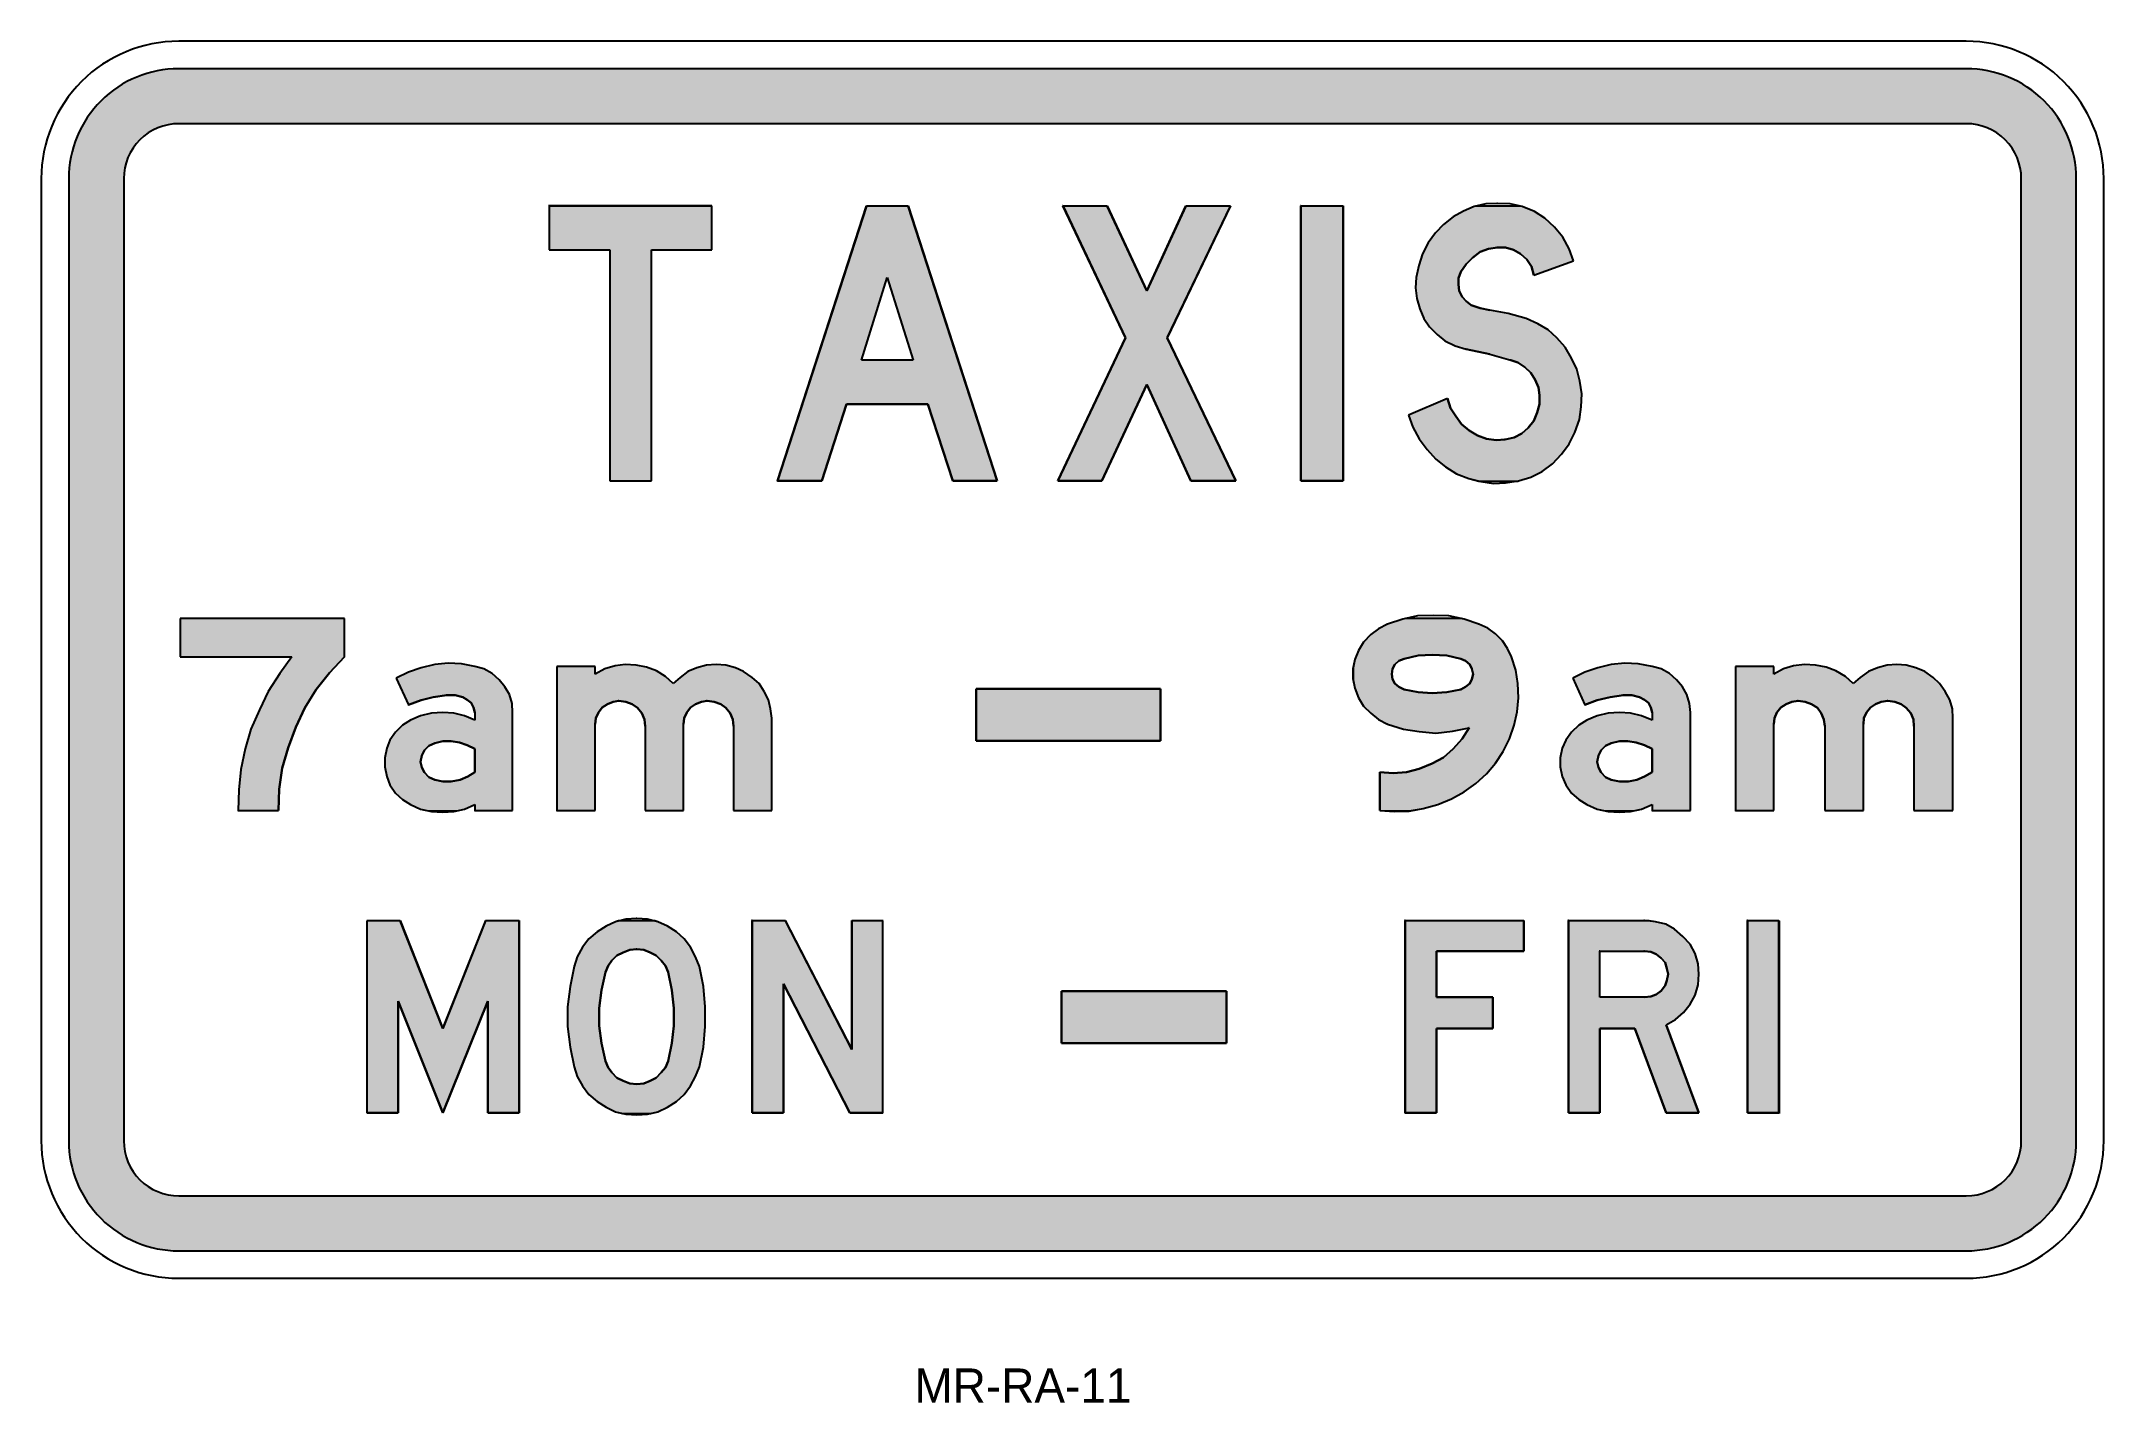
# Model space of a CAD drawing. Extents: x 142 to 292, y 156 to 255.
import ezdxf

# ---------------------------------------------------------------- set-up
doc = ezdxf.new("R2010")
doc.units = 0
doc.header["$MEASUREMENT"] = 0
doc.linetypes.add('CENTERX2', pattern=[101.6, 63.5, -12.7, 12.7, -12.7])
doc.layers.get('0').update_dxf_attribs({"linetype": 'CONTINUOUS'})
doc.layers.add('T25', color=1, linetype='CONTINUOUS')

msp = doc.modelspace()

# ---------------------------------------------------------------- texts
at = {"layer": 'T25', "linetype": 'CENTERX2'}
msp.add_text('MR-RA-11', height=2.5, dxfattribs=at).set_placement((205.46, 155.96))

# ---------------------------------------------------------------- hatches: boundary and pattern name
at = {"layer": 'T25', "linetype": 'CENTERX2'}
h = msp.add_hatch(color=256, dxfattribs=at)
edge = h.paths.add_edge_path()
edge.add_line((151.96, 167.02), (281.96, 167.02))
edge.add_arc((281.96, 175.02), 8, 270, 360)
edge.add_line((289.96, 175.02), (289.96, 245.02))
edge.add_arc((281.96, 245.02), 8, 0, 90)
edge.add_line((281.96, 253.02), (151.96, 253.02))
edge.add_arc((151.96, 245.02), 8, 90, 180)
edge.add_line((143.96, 245.02), (143.96, 175.02))
edge.add_arc((151.96, 175.02), 8, 180, 270)
edge = h.paths.add_edge_path(flags=16)
edge.add_line((151.96, 171.02), (281.96, 171.02))
edge.add_arc((281.96, 175.02), 4, 270, 360)
edge.add_line((285.96, 175.02), (285.96, 245.02))
edge.add_arc((281.96, 245.02), 4, 0, 90)
edge.add_line((281.96, 249.02), (151.96, 249.02))
edge.add_arc((151.96, 245.02), 4, 90, 180)
edge.add_line((147.96, 245.02), (147.96, 175.02))
edge.add_arc((151.96, 175.02), 4, 180, 270)
h = msp.add_hatch(color=256, dxfattribs=at)
h.paths.add_polyline_path([(186.34, 239.83), (190.72, 239.83), (190.72, 243.02), (178.9, 243.02), (178.9, 239.83), (183.32, 239.83), (183.32, 223.03), (186.34, 223.03)])
h.paths.add_polyline_path([(205.01, 243.02), (201.97, 243.02), (195.51, 223.03), (198.72, 223.03), (200.53, 228.61), (206.44, 228.61), (208.26, 223.03), (211.47, 223.03)])
h.paths.add_polyline_path([(201.6, 231.82), (203.47, 237.82), (205.37, 231.82), (205.33, 231.82)], flags=16)
h.paths.add_polyline_path([(223.85, 233.45), (228.45, 243.02), (225.19, 243.02), (222.36, 236.85), (219.48, 243.02), (216.27, 243.02), (220.82, 233.45), (215.89, 223.03), (219.1, 223.03), (222.36, 230.05), (225.57, 223.03), (228.83, 223.03)])
h.paths.add_polyline_path([(236.64, 243.02), (233.57, 243.02), (233.57, 223.03), (236.64, 223.03)])
h.paths.add_polyline_path([(251.54, 234.01), (250.79, 234.47), (249.95, 234.85), (248.65, 235.22), (247.3, 235.45), (246.6, 235.59), (245.95, 235.82), (245.58, 236.1), (245.3, 236.43), (245.07, 236.85), (245.02, 237.31), (245.02, 237.78), (245.21, 238.24), (245.58, 238.8), (246.04, 239.27), (246.6, 239.69), (247.21, 239.92), (247.86, 240.01), (248.46, 240.01), (249.02, 239.83), (249.53, 239.55), (250, 239.13), (250.33, 238.62), (250.51, 238.01), (253.4, 239.03), (253.07, 239.92), (252.61, 240.76), (252, 241.5), (251.3, 242.15), (250.56, 242.62), (249.67, 242.99), (249.54, 243.02), (246.31, 243.02), (246.18, 242.99), (245.39, 242.66), (244.65, 242.25), (243.95, 241.69), (243.35, 241.08), (242.83, 240.34), (242.41, 239.55), (242.14, 238.71), (241.95, 237.82), (241.9, 237.08), (242, 236.29), (242.23, 235.54), (242.51, 234.85), (242.93, 234.24), (243.49, 233.68), (244.04, 233.22), (244.79, 232.85), (245.58, 232.61), (247.3, 232.24), (248.84, 231.82), (249.35, 231.64), (249.86, 231.31), (250.28, 230.89), (250.6, 230.38), (250.84, 229.82), (250.93, 229.26), (250.93, 228.61), (250.74, 228.01), (250.51, 227.4), (250.09, 226.89), (249.63, 226.47), (249.07, 226.19), (248.42, 226.05), (247.77, 226), (247.07, 226.1), (246.42, 226.33), (245.81, 226.7), (245.25, 227.17), (244.83, 227.73), (244.46, 228.33), (244.23, 229.03), (241.39, 227.82), (241.72, 226.94), (242.18, 226.1), (242.74, 225.31), (243.39, 224.61), (244.09, 224.05), (244.88, 223.54), (245.77, 223.21), (246.51, 223.02), (249.34, 223.02), (249.39, 223.03), (250.28, 223.31), (251.12, 223.72), (251.86, 224.28), (252.51, 224.98), (253.07, 225.73), (253.49, 226.56), (253.82, 227.49), (253.96, 228.42), (254, 229.36), (253.86, 230.29), (253.63, 231.17), (253.26, 231.96), (252.79, 232.75), (252.19, 233.45)])
h = msp.add_hatch(color=256, dxfattribs=at)
h.paths.add_polyline_path([(160.47, 205.11), (161.12, 206.51), (161.96, 207.86), (162.93, 209.07), (164, 210.23), (164, 213.02), (152.05, 213.02), (152.05, 210.23), (160.19, 210.23), (159.3, 209.02), (158.47, 207.72), (157.82, 206.37), (157.21, 204.97), (156.79, 203.53), (156.47, 202.04), (156.33, 200.55), (156.28, 199.06), (159.21, 199.06), (159.26, 200.6), (159.49, 202.13), (159.91, 203.62)])
h.paths.add_polyline_path([(176.24, 206.18), (176.2, 206.83), (176.01, 207.48), (175.68, 208.04), (175.27, 208.55), (174.75, 209.02), (174.15, 209.35), (173.5, 209.53), (172.52, 209.72), (171.54, 209.76), (170.57, 209.67), (169.59, 209.44), (168.66, 209.11), (167.77, 208.69), (168.66, 206.74), (169.59, 207.07), (170.47, 207.3), (171.45, 207.44), (172.05, 207.44), (172.61, 207.3), (172.94, 207.11), (173.22, 206.88), (173.4, 206.55), (173.5, 206.18), (173.5, 205.62), (172.75, 205.95), (171.96, 206.13), (171.17, 206.18), (170.33, 206.13), (169.54, 205.95), (168.8, 205.62), (168.24, 205.25), (167.73, 204.74), (167.31, 204.18), (167.08, 203.58), (166.94, 202.88), (166.94, 202.23), (167.08, 201.53), (167.31, 200.92), (167.73, 200.32), (168.24, 199.85), (168.8, 199.48), (169.54, 199.15), (170.12, 199.02), (172.17, 199.02), (172.75, 199.15), (173.5, 199.48), (173.5, 199.06), (176.24, 199.06)])
h.paths.add_polyline_path([(173.5, 203.53), (173.5, 201.85), (172.99, 201.53), (172.43, 201.29), (171.78, 201.16), (171.17, 201.16), (170.57, 201.29), (170.15, 201.48), (169.82, 201.81), (169.64, 202.18), (169.54, 202.6), (169.64, 203.06), (169.82, 203.44), (170.15, 203.76), (170.57, 203.95), (171.17, 204.09), (171.78, 204.09), (172.38, 203.99), (172.94, 203.81)], flags=16)
h.paths.add_polyline_path([(182.48, 206.18), (182.76, 206.55), (183.13, 206.79), (183.55, 206.97), (183.97, 207.02), (184.48, 206.97), (184.94, 206.79), (185.32, 206.51), (185.64, 206.13), (185.83, 205.67), (185.88, 205.2), (185.88, 199.06), (188.67, 199.06), (188.67, 205.34), (188.71, 205.76), (188.9, 206.18), (189.18, 206.55), (189.55, 206.79), (189.97, 206.97), (190.39, 207.02), (190.9, 206.97), (191.37, 206.79), (191.74, 206.51), (192.06, 206.13), (192.25, 205.67), (192.3, 205.2), (192.3, 199.06), (195.09, 199.06), (195.09, 205.76), (195, 206.46), (194.86, 207.11), (194.53, 207.72), (194.16, 208.28), (193.65, 208.74), (193.04, 209.16), (192.44, 209.44), (191.74, 209.62), (191.04, 209.67), (190.34, 209.62), (189.64, 209.44), (188.99, 209.16), (188.43, 208.74), (187.92, 208.28), (187.36, 208.79), (186.71, 209.21), (185.97, 209.49), (185.22, 209.62), (184.43, 209.67), (183.69, 209.58), (182.94, 209.35), (182.25, 208.97), (182.25, 209.53), (179.45, 209.53), (179.45, 199.06), (182.25, 199.06), (182.25, 205.34), (182.29, 205.76)])
h.paths.add_polyline_path([(223.36, 207.91), (209.96, 207.91), (209.96, 204.12), (223.36, 204.12)])
h.paths.add_polyline_path([(249.39, 207.25), (249.35, 208.28), (249.21, 209.25), (248.88, 210.23), (248.6, 210.83), (248.23, 211.39), (247.72, 211.9), (247.16, 212.32), (246.51, 212.6), (245.44, 212.98), (245.24, 213.02), (241.17, 213.02), (240.97, 212.98), (239.86, 212.6), (239.2, 212.28), (238.65, 211.86), (238.13, 211.3), (237.76, 210.69), (237.48, 210.04), (237.36, 209.42), (237.36, 208.57), (237.48, 207.95), (237.76, 207.25), (238.13, 206.65), (238.65, 206.13), (239.2, 205.67), (239.86, 205.34), (241.02, 204.97), (242.18, 204.79), (243.39, 204.69), (244.6, 204.83), (245.81, 205.06), (245.3, 204.27), (244.65, 203.53), (243.95, 202.92), (243.11, 202.46), (242.18, 202.09), (241.25, 201.85), (240.27, 201.76), (239.3, 201.85), (239.3, 199.06), (239.8, 199.02), (241.45, 199.02), (242.46, 199.2), (243.53, 199.48), (244.51, 199.9), (245.44, 200.41), (246.28, 201.02), (247.07, 201.71), (247.72, 202.5), (248.28, 203.34), (248.74, 204.27), (249.07, 205.25), (249.3, 206.23)])
h.paths.add_polyline_path([(245.53, 208.04), (245.21, 207.86), (244.18, 207.67), (243.11, 207.58), (242.09, 207.67), (241.07, 207.86), (240.69, 208.04), (240.41, 208.28), (240.23, 208.6), (240.18, 208.97), (240.23, 209.35), (240.41, 209.67), (240.69, 209.95), (241.07, 210.09), (242.09, 210.32), (243.11, 210.37), (244.18, 210.32), (245.21, 210.09), (245.53, 209.95), (245.86, 209.67), (246, 209.35), (246.09, 208.97), (246, 208.6), (245.86, 208.28)], flags=16)
h.paths.add_polyline_path([(261.91, 206.18), (261.82, 206.83), (261.63, 207.48), (261.31, 208.04), (260.89, 208.55), (260.38, 209.02), (259.77, 209.35), (259.12, 209.53), (258.1, 209.72), (257.12, 209.76), (256.14, 209.67), (255.17, 209.44), (254.23, 209.11), (253.35, 208.69), (254.23, 206.74), (255.12, 207.07), (256.05, 207.3), (257.03, 207.44), (257.63, 207.44), (258.19, 207.3), (258.56, 207.11), (258.84, 206.88), (259.03, 206.55), (259.12, 206.18), (259.12, 205.62), (258.33, 205.95), (257.54, 206.13), (256.75, 206.18), (255.91, 206.13), (255.12, 205.95), (254.37, 205.62), (253.77, 205.25), (253.26, 204.74), (252.84, 204.18), (252.56, 203.58), (252.42, 202.88), (252.42, 202.23), (252.56, 201.53), (252.84, 200.92), (253.26, 200.32), (253.77, 199.85), (254.37, 199.48), (255.12, 199.15), (255.7, 199.02), (257.75, 199.02), (258.33, 199.15), (259.12, 199.48), (259.12, 199.06), (261.91, 199.06)])
h.paths.add_polyline_path([(259.12, 203.53), (259.12, 201.85), (258.56, 201.53), (258, 201.29), (257.4, 201.16), (256.75, 201.16), (256.14, 201.29), (255.72, 201.48), (255.4, 201.81), (255.21, 202.18), (255.12, 202.6), (255.21, 203.06), (255.4, 203.44), (255.72, 203.76), (256.14, 203.95), (256.75, 204.09), (257.35, 204.09), (257.96, 203.99), (258.56, 203.81)], flags=16)
h.paths.add_polyline_path([(269.73, 207.02), (270.24, 206.97), (270.71, 206.79), (271.13, 206.51), (271.41, 206.13), (271.59, 205.67), (271.68, 205.2), (271.68, 199.06), (274.48, 199.06), (274.48, 205.34), (274.52, 205.76), (274.71, 206.18), (274.99, 206.55), (275.36, 206.79), (275.78, 206.97), (276.25, 207.02), (276.76, 206.97), (277.22, 206.79), (277.59, 206.51), (277.92, 206.13), (278.11, 205.67), (278.15, 205.2), (278.15, 199.06), (280.99, 199.06), (280.99, 205.76), (280.95, 206.46), (280.76, 207.11), (280.43, 207.72), (280.01, 208.28), (279.55, 208.74), (278.94, 209.16), (278.29, 209.44), (277.59, 209.62), (276.9, 209.67), (276.2, 209.62), (275.5, 209.44), (274.85, 209.16), (274.24, 208.74), (273.73, 208.28), (273.17, 208.79), (272.48, 209.21), (271.78, 209.49), (270.99, 209.62), (270.2, 209.67), (269.4, 209.58), (268.66, 209.35), (267.96, 208.97), (267.96, 209.53), (265.17, 209.53), (265.17, 199.06), (267.96, 199.06), (267.96, 205.34), (268.01, 205.76), (268.19, 206.18), (268.47, 206.55), (268.85, 206.79), (269.27, 206.97)])
h = msp.add_hatch(color=256, dxfattribs=at)
h.paths.add_polyline_path([(168.07, 191.02), (165.63, 191.02), (165.63, 177.05), (167.91, 177.05), (167.91, 185.19), (171.17, 177.05), (174.43, 185.19), (174.43, 177.05), (176.71, 177.05), (176.71, 191.02), (174.27, 191.02), (171.17, 183.19)])
h.paths.add_polyline_path([(190.11, 186.26), (189.83, 187.71), (189.55, 188.4), (189.18, 189.1), (188.71, 189.71), (188.16, 190.22), (187.5, 190.64), (186.81, 190.96), (186.59, 191.02), (183.95, 191.02), (183.73, 190.96), (183.04, 190.64), (182.39, 190.22), (181.78, 189.71), (181.32, 189.1), (180.94, 188.4), (180.71, 187.71), (180.43, 186.26), (180.24, 184.78), (180.24, 183.33), (180.43, 181.84), (180.71, 180.4), (180.94, 179.7), (181.32, 179.01), (181.78, 178.4), (182.39, 177.89), (183.04, 177.47), (183.73, 177.14), (184.24, 177.02), (186.3, 177.02), (186.81, 177.14), (187.5, 177.47), (188.16, 177.89), (188.71, 178.4), (189.18, 179.01), (189.55, 179.7), (189.83, 180.4), (190.11, 181.84), (190.25, 183.33), (190.25, 184.78)])
h.paths.add_polyline_path([(182.71, 185.99), (182.99, 187.29), (183.18, 187.75), (183.46, 188.13), (183.83, 188.5), (184.29, 188.73), (184.76, 188.92), (185.27, 188.96), (185.78, 188.92), (186.25, 188.73), (186.67, 188.5), (187.04, 188.13), (187.36, 187.75), (187.55, 187.29), (187.83, 185.99), (187.97, 184.68), (187.97, 183.38), (187.83, 182.12), (187.55, 180.82), (187.36, 180.35), (187.04, 179.98), (186.67, 179.61), (186.25, 179.38), (185.78, 179.19), (185.27, 179.14), (184.76, 179.19), (184.29, 179.38), (183.83, 179.61), (183.46, 179.98), (183.18, 180.35), (182.99, 180.82), (182.71, 182.12), (182.53, 183.38), (182.53, 184.68)], flags=16)
h.paths.add_polyline_path([(203.16, 191.02), (200.91, 191.02), (200.91, 181.66), (196.09, 191.02), (193.65, 191.02), (193.65, 177.05), (195.93, 177.05), (195.93, 186.45), (200.77, 177.05), (203.16, 177.05)])
h.paths.add_polyline_path([(228.16, 185.91), (216.16, 185.91), (216.16, 182.12), (228.16, 182.12)])
h.paths.add_polyline_path([(247.53, 185.47), (243.44, 185.47), (243.44, 188.82), (249.77, 188.82), (249.77, 191.02), (241.16, 191.02), (241.16, 177.05), (243.44, 177.05), (243.44, 183.19), (247.53, 183.19)])
h.paths.add_polyline_path([(261.4, 184.36), (261.87, 184.96), (262.24, 185.61), (262.47, 186.36), (262.52, 187.15), (262.47, 187.89), (262.24, 188.64), (261.87, 189.34), (261.35, 189.89), (260.75, 190.41), (260.1, 190.78), (259.35, 190.96), (258.9, 191.02), (253.02, 191.02), (253.02, 177.05), (255.3, 177.05), (255.3, 183.19), (257.86, 183.19), (260.14, 177.05), (262.52, 177.05), (260.14, 183.47), (260.8, 183.84)])
h.paths.add_polyline_path([(255.3, 185.47), (255.3, 188.82), (258.56, 188.82), (259.03, 188.78), (259.4, 188.59), (259.77, 188.31), (260.05, 187.99), (260.19, 187.57), (260.28, 187.15), (260.19, 186.68), (260.05, 186.31), (259.77, 185.94), (259.4, 185.66), (259.03, 185.52), (258.56, 185.47)], flags=16)
h.paths.add_polyline_path([(268.33, 191.02), (266.05, 191.02), (266.05, 177.05), (268.33, 177.05)])

# ---------------------------------------------------------------- linework, layer by layer
at = {"color": 1}
for p, q in [((178.9, 243.04), (178.85, 243.04)), ((178.9, 243.04), (178.9, 239.83)), ((190.72, 243.04), (178.9, 243.04)), ((190.72, 239.83), (190.72, 243.04)), ((195.51, 223.03), (201.98, 243.04)), ((201.98, 243.04), (205, 243.04)), ((205, 243.04), (211.47, 223.03)), ((216.26, 243.04), (216.22, 243.04)), ((216.26, 243.04), (219.47, 243.04)), ((220.82, 233.45), (216.26, 243.04)), ((219.47, 243.04), (222.36, 236.85)), ((222.36, 236.85), (225.2, 243.04)), ((228.45, 243.04), (223.85, 233.45)), ((225.2, 243.04), (228.45, 243.04)), ((233.57, 243.04), (233.53, 243.04)), ((233.57, 243.04), (236.64, 243.04)), ((233.57, 223.03), (233.57, 243.04)), ((236.64, 243.04), (236.64, 223.03)), ((247.02, 243.18), (246.18, 242.99)), ((247.86, 243.22), (247.02, 243.18)), ((247.86, 243.22), (247.81, 243.22)), ((248.79, 243.18), (247.86, 243.22)), ((249.67, 242.99), (248.79, 243.18)), ((243.95, 241.69), (243.35, 241.08)), ((244.65, 242.25), (243.95, 241.69)), ((245.39, 242.66), (244.65, 242.25)), ((246.18, 242.99), (245.39, 242.66)), ((250.56, 242.62), (249.67, 242.99)), ((251.3, 242.15), (250.56, 242.62)), ((252, 241.5), (251.3, 242.15)), ((252.61, 240.76), (252, 241.5)), ((242.83, 240.34), (242.41, 239.55)), ((243.35, 241.08), (242.83, 240.34)), ((247.86, 240.01), (247.21, 239.92)), ((247.86, 240.01), (247.81, 240.01)), ((248.46, 240.01), (247.86, 240.01)), ((249.02, 239.83), (248.46, 240.01)), ((253.07, 239.92), (252.61, 240.76)), ((178.9, 239.83), (183.32, 239.83)), ((183.32, 239.83), (183.32, 223.03)), ((186.34, 223.03), (186.34, 239.83)), ((186.34, 239.83), (190.72, 239.83)), ((242.14, 238.71), (241.95, 237.82)), ((242.41, 239.55), (242.14, 238.71)), ((245.58, 238.8), (245.21, 238.24)), ((246.04, 239.27), (245.58, 238.8)), ((246.6, 239.69), (246.04, 239.27)), ((247.21, 239.92), (246.6, 239.69)), ((249.53, 239.55), (249.02, 239.83)), ((250, 239.13), (249.53, 239.55)), ((250.33, 238.62), (250, 239.13)), ((250.51, 238.01), (250.33, 238.62)), ((250.51, 238.01), (253.4, 239.03)), ((253.4, 239.03), (253.07, 239.92)), ((201.6, 231.82), (203.47, 237.82)), ((203.47, 237.82), (205.37, 231.82)), ((241.95, 237.82), (241.9, 237.08)), ((241.9, 237.08), (242, 236.29)), ((245.21, 238.24), (245.02, 237.78)), ((245.02, 237.78), (245.02, 237.31)), ((245.02, 237.31), (245.07, 236.85)), ((245.21, 238.24), (245.16, 238.24)), ((242, 236.29), (242.23, 235.54)), ((242.23, 235.54), (242.51, 234.85)), ((245.07, 236.85), (245.3, 236.43)), ((245.3, 236.43), (245.58, 236.1)), ((245.58, 236.1), (245.95, 235.82)), ((245.95, 235.82), (245.9, 235.82)), ((245.95, 235.82), (246.6, 235.59)), ((246.6, 235.59), (247.3, 235.45)), ((242.51, 234.85), (242.93, 234.24)), ((242.93, 234.24), (243.49, 233.68)), ((247.3, 235.45), (247.25, 235.45)), ((247.3, 235.45), (247.25, 235.45)), ((248.65, 235.22), (247.3, 235.45)), ((249.95, 234.85), (248.65, 235.22)), ((250.79, 234.47), (249.95, 234.85)), ((251.54, 234.01), (250.79, 234.47)), ((252.19, 233.45), (251.54, 234.01)), ((215.89, 223.03), (220.82, 233.45)), ((223.85, 233.45), (228.83, 223.03)), ((243.49, 233.68), (244.04, 233.22)), ((244.04, 233.22), (244.79, 232.85)), ((244.79, 232.85), (245.58, 232.61)), ((245.58, 232.61), (245.53, 232.61)), ((245.58, 232.61), (245.53, 232.61)), ((247.3, 232.24), (245.58, 232.61)), ((252.79, 232.75), (252.19, 233.45)), ((253.26, 231.96), (252.79, 232.75)), ((205.37, 231.82), (201.6, 231.82)), ((205.37, 231.82), (205.33, 231.82)), ((247.3, 232.24), (248.84, 231.82)), ((248.84, 231.82), (248.79, 231.82)), ((248.84, 231.82), (248.79, 231.82)), ((249.35, 231.64), (248.84, 231.82)), ((249.86, 231.31), (249.35, 231.64)), ((250.28, 230.89), (249.86, 231.31)), ((253.63, 231.17), (253.26, 231.96)), ((253.86, 230.29), (253.63, 231.17)), ((222.36, 230.05), (219.1, 223.03)), ((225.57, 223.03), (222.36, 230.05)), ((250.6, 230.38), (250.28, 230.89)), ((250.84, 229.82), (250.6, 230.38)), ((250.93, 229.26), (250.84, 229.82)), ((254, 229.36), (253.86, 230.29)), ((200.53, 228.61), (198.72, 223.03)), ((206.44, 228.61), (200.53, 228.61)), ((208.26, 223.03), (206.44, 228.61)), ((244.23, 229.03), (241.39, 227.82)), ((244.23, 229.03), (244.46, 228.33)), ((244.46, 228.33), (244.83, 227.73)), ((250.51, 227.4), (250.74, 228.01)), ((250.74, 228.01), (250.93, 228.61)), ((250.93, 228.61), (250.88, 228.61)), ((250.93, 228.61), (250.93, 229.26)), ((253.82, 227.49), (253.96, 228.42)), ((253.96, 228.42), (254, 229.36)), ((241.39, 227.82), (241.72, 226.94)), ((241.72, 226.94), (242.18, 226.1)), ((244.83, 227.73), (245.25, 227.17)), ((245.25, 227.17), (245.81, 226.7)), ((245.81, 226.7), (246.42, 226.33)), ((249.63, 226.47), (250.09, 226.89)), ((250.09, 226.89), (250.51, 227.4)), ((253.07, 225.73), (253.49, 226.56)), ((253.49, 226.56), (253.82, 227.49)), ((242.18, 226.1), (242.74, 225.31)), ((242.74, 225.31), (243.39, 224.61)), ((246.42, 226.33), (247.07, 226.1)), ((247.07, 226.1), (247.77, 226)), ((247.77, 226), (248.42, 226.05)), ((248.42, 226.05), (248.37, 226.05)), ((248.42, 226.05), (249.07, 226.19)), ((249.07, 226.19), (249.63, 226.47)), ((252.51, 224.98), (253.07, 225.73)), ((243.39, 224.61), (244.09, 224.05)), ((244.09, 224.05), (244.88, 223.54)), ((244.88, 223.54), (245.77, 223.21)), ((250.28, 223.31), (251.12, 223.72)), ((251.12, 223.72), (251.86, 224.28)), ((251.86, 224.28), (252.51, 224.98)), ((183.32, 223.03), (186.34, 223.03)), ((195.51, 223.03), (195.46, 223.03)), ((198.72, 223.03), (195.51, 223.03)), ((211.47, 223.03), (208.26, 223.03)), ((219.1, 223.03), (215.89, 223.03)), ((228.83, 223.03), (225.57, 223.03)), ((236.64, 223.03), (233.57, 223.03)), ((245.77, 223.21), (246.65, 222.98)), ((246.65, 222.98), (247.58, 222.84)), ((247.58, 222.84), (248.46, 222.89)), ((248.46, 222.89), (249.39, 223.03)), ((249.39, 223.03), (250.28, 223.31)), ((164, 213.02), (152.05, 213.02)), ((152.05, 213.02), (152.05, 210.23)), ((164, 210.23), (164, 213.02)), ((242.04, 213.21), (240.97, 212.98)), ((243.21, 213.25), (242.04, 213.21)), ((244.32, 213.21), (243.21, 213.25)), ((245.44, 212.98), (244.32, 213.21)), ((238.65, 211.86), (238.13, 211.3)), ((239.2, 212.28), (238.65, 211.86)), ((239.86, 212.6), (239.2, 212.28)), ((239.86, 212.6), (239.81, 212.6)), ((240.97, 212.98), (239.86, 212.6)), ((246.51, 212.6), (245.44, 212.98)), ((246.51, 212.6), (246.46, 212.6)), ((247.16, 212.32), (246.51, 212.6)), ((247.72, 211.9), (247.16, 212.32)), ((248.23, 211.39), (247.72, 211.9)), ((152.05, 210.23), (160.19, 210.23)), ((160.19, 210.23), (159.3, 209.02)), ((164, 210.23), (162.93, 209.07)), ((237.48, 210.04), (237.34, 209.35)), ((237.76, 210.69), (237.48, 210.04)), ((238.13, 211.3), (237.76, 210.69)), ((241.07, 210.09), (240.69, 209.95)), ((242.09, 210.32), (241.07, 210.09)), ((243.11, 210.37), (242.09, 210.32)), ((244.18, 210.32), (243.11, 210.37)), ((245.21, 210.09), (244.18, 210.32)), ((245.53, 209.95), (245.21, 210.09)), ((248.6, 210.83), (248.23, 211.39)), ((248.88, 210.23), (248.6, 210.83)), ((248.88, 210.23), (248.84, 210.23)), ((249.21, 209.25), (248.88, 210.23)), ((159.3, 209.02), (158.47, 207.72)), ((162.93, 209.07), (161.96, 207.86)), ((168.66, 209.11), (167.77, 208.69)), ((167.77, 208.69), (168.66, 206.74)), ((169.59, 209.44), (168.66, 209.11)), ((170.57, 209.67), (169.59, 209.44)), ((171.54, 209.76), (170.57, 209.67)), ((172.52, 209.72), (171.54, 209.76)), ((173.5, 209.53), (172.52, 209.72)), ((174.15, 209.35), (173.5, 209.53)), ((174.75, 209.02), (174.15, 209.35)), ((175.27, 208.55), (174.75, 209.02)), ((175.68, 208.04), (175.27, 208.55)), ((182.25, 209.53), (179.45, 209.53)), ((179.45, 209.53), (179.45, 199.06)), ((182.25, 208.97), (182.25, 209.53)), ((182.94, 209.35), (182.25, 208.97)), ((183.69, 209.58), (182.94, 209.35)), ((184.43, 209.67), (183.69, 209.58)), ((185.22, 209.62), (184.43, 209.67)), ((185.97, 209.49), (185.22, 209.62)), ((186.71, 209.21), (185.97, 209.49)), ((187.36, 208.79), (186.71, 209.21)), ((187.92, 208.28), (187.36, 208.79)), ((188.43, 208.74), (187.92, 208.28)), ((188.99, 209.16), (188.43, 208.74)), ((189.64, 209.44), (188.99, 209.16)), ((190.34, 209.62), (189.64, 209.44)), ((191.04, 209.67), (190.34, 209.62)), ((191.74, 209.62), (191.04, 209.67)), ((192.44, 209.44), (191.74, 209.62)), ((193.04, 209.16), (192.44, 209.44)), ((193.65, 208.74), (193.04, 209.16)), ((194.16, 208.28), (193.65, 208.74)), ((237.34, 209.35), (237.34, 208.65)), ((237.34, 208.65), (237.48, 207.95)), ((240.23, 209.35), (240.18, 208.97)), ((240.18, 208.97), (240.23, 208.6)), ((240.41, 209.67), (240.23, 209.35)), ((240.23, 208.6), (240.41, 208.28)), ((240.69, 209.95), (240.41, 209.67)), ((245.86, 209.67), (245.53, 209.95)), ((246, 209.35), (245.86, 209.67)), ((245.86, 208.28), (246, 208.6)), ((246.09, 208.97), (246, 209.35)), ((246, 208.6), (246.09, 208.97)), ((249.35, 208.28), (249.21, 209.25)), ((254.23, 209.11), (253.35, 208.69)), ((253.35, 208.69), (254.23, 206.74)), ((255.17, 209.44), (254.23, 209.11)), ((256.14, 209.67), (255.17, 209.44)), ((257.12, 209.76), (256.14, 209.67)), ((258.1, 209.72), (257.12, 209.76)), ((259.12, 209.53), (258.1, 209.72)), ((259.77, 209.35), (259.12, 209.53)), ((260.38, 209.02), (259.77, 209.35)), ((260.89, 208.55), (260.38, 209.02)), ((261.31, 208.04), (260.89, 208.55)), ((267.96, 209.53), (265.17, 209.53)), ((265.17, 209.53), (265.17, 199.06)), ((267.96, 208.97), (267.96, 209.53)), ((268.66, 209.35), (267.96, 208.97)), ((269.4, 209.58), (268.66, 209.35)), ((270.2, 209.67), (269.4, 209.58)), ((270.99, 209.62), (270.2, 209.67)), ((271.78, 209.49), (270.99, 209.62)), ((272.48, 209.21), (271.78, 209.49)), ((273.17, 208.79), (272.48, 209.21)), ((273.73, 208.28), (273.17, 208.79)), ((274.24, 208.74), (273.73, 208.28)), ((274.85, 209.16), (274.24, 208.74)), ((275.5, 209.44), (274.85, 209.16)), ((276.2, 209.62), (275.5, 209.44)), ((276.9, 209.67), (276.2, 209.62)), ((277.59, 209.62), (276.9, 209.67)), ((278.29, 209.44), (277.59, 209.62)), ((278.94, 209.16), (278.29, 209.44)), ((279.55, 208.74), (278.94, 209.16)), ((280.01, 208.28), (279.55, 208.74)), ((158.47, 207.72), (157.82, 206.37)), ((161.96, 207.86), (161.12, 206.51)), ((169.59, 207.07), (168.66, 206.74)), ((170.47, 207.3), (169.59, 207.07)), ((171.45, 207.44), (170.47, 207.3)), ((171.45, 207.44), (171.4, 207.44)), ((172.05, 207.44), (171.45, 207.44)), ((172.61, 207.3), (172.05, 207.44)), ((172.61, 207.3), (172.57, 207.3)), ((172.94, 207.11), (172.61, 207.3)), ((173.22, 206.88), (172.94, 207.11)), ((176.01, 207.48), (175.68, 208.04)), ((176.2, 206.83), (176.01, 207.48)), ((183.97, 207.02), (183.55, 206.97)), ((183.97, 207.02), (183.92, 207.02)), ((184.48, 206.97), (183.97, 207.02)), ((190.39, 207.02), (189.97, 206.97)), ((190.39, 207.02), (190.34, 207.02)), ((190.9, 206.97), (190.39, 207.02)), ((194.53, 207.72), (194.16, 208.28)), ((194.86, 207.11), (194.53, 207.72)), ((195, 206.46), (194.86, 207.11)), ((237.48, 207.95), (237.76, 207.25)), ((237.76, 207.25), (238.13, 206.65)), ((240.41, 208.28), (240.69, 208.04)), ((240.69, 208.04), (241.07, 207.86)), ((241.07, 207.86), (242.09, 207.67)), ((242.09, 207.67), (243.11, 207.58)), ((243.11, 207.58), (244.18, 207.67)), ((244.18, 207.67), (245.21, 207.86)), ((245.21, 207.86), (245.16, 207.86)), ((245.21, 207.86), (245.53, 208.04)), ((245.53, 208.04), (245.86, 208.28)), ((249.3, 206.23), (249.39, 207.25)), ((249.39, 207.25), (249.35, 208.28)), ((255.12, 207.07), (254.23, 206.74)), ((256.05, 207.3), (255.12, 207.07)), ((257.03, 207.44), (256.05, 207.3)), ((257.03, 207.44), (256.98, 207.44)), ((257.63, 207.44), (257.03, 207.44)), ((258.19, 207.3), (257.63, 207.44)), ((258.19, 207.3), (258.14, 207.3)), ((258.56, 207.11), (258.19, 207.3)), ((258.84, 206.88), (258.56, 207.11)), ((261.63, 207.48), (261.31, 208.04)), ((261.82, 206.83), (261.63, 207.48)), ((269.73, 207.02), (269.27, 206.97)), ((269.73, 207.02), (269.68, 207.02)), ((270.24, 206.97), (269.73, 207.02)), ((276.25, 207.02), (275.78, 206.97)), ((276.25, 207.02), (276.2, 207.02)), ((276.76, 206.97), (276.25, 207.02)), ((280.43, 207.72), (280.01, 208.28)), ((280.76, 207.11), (280.43, 207.72)), ((280.95, 206.46), (280.76, 207.11)), ((157.82, 206.37), (157.21, 204.97)), ((161.12, 206.51), (160.47, 205.11)), ((168.8, 205.62), (168.24, 205.25)), ((168.66, 206.74), (168.61, 206.74)), ((168.66, 206.74), (168.61, 206.74)), ((169.54, 205.95), (168.8, 205.62)), ((170.33, 206.13), (169.54, 205.95)), ((171.17, 206.18), (170.33, 206.13)), ((171.96, 206.13), (171.17, 206.18)), ((172.75, 205.95), (171.96, 206.13)), ((173.5, 205.62), (172.75, 205.95)), ((173.4, 206.55), (173.22, 206.88)), ((173.5, 206.18), (173.4, 206.55)), ((173.5, 206.18), (173.5, 205.62)), ((176.24, 206.18), (176.2, 206.83)), ((176.24, 199.06), (176.24, 206.18)), ((182.29, 205.76), (182.25, 205.34)), ((182.48, 206.18), (182.29, 205.76)), ((182.76, 206.55), (182.48, 206.18)), ((183.13, 206.79), (182.76, 206.55)), ((183.55, 206.97), (183.13, 206.79)), ((184.94, 206.79), (184.48, 206.97)), ((185.32, 206.51), (184.94, 206.79)), ((185.64, 206.13), (185.32, 206.51)), ((185.83, 205.67), (185.64, 206.13)), ((185.88, 205.2), (185.83, 205.67)), ((188.71, 205.76), (188.67, 205.34)), ((188.9, 206.18), (188.71, 205.76)), ((189.18, 206.55), (188.9, 206.18)), ((189.55, 206.79), (189.18, 206.55)), ((189.97, 206.97), (189.55, 206.79)), ((191.37, 206.79), (190.9, 206.97)), ((191.74, 206.51), (191.37, 206.79)), ((192.06, 206.13), (191.74, 206.51)), ((192.25, 205.67), (192.06, 206.13)), ((192.3, 205.2), (192.25, 205.67)), ((195.09, 205.76), (195, 206.46)), ((195.09, 199.06), (195.09, 205.76)), ((238.13, 206.65), (238.65, 206.13)), ((238.65, 206.13), (239.2, 205.67)), ((239.2, 205.67), (239.86, 205.34)), ((249.07, 205.25), (249.3, 206.23)), ((254.37, 205.62), (253.77, 205.25)), ((254.23, 206.74), (254.19, 206.74)), ((254.23, 206.74), (254.19, 206.74)), ((255.12, 205.95), (254.37, 205.62)), ((255.91, 206.13), (255.12, 205.95)), ((256.75, 206.18), (255.91, 206.13)), ((257.54, 206.13), (256.75, 206.18)), ((258.33, 205.95), (257.54, 206.13)), ((259.12, 205.62), (258.33, 205.95)), ((259.03, 206.55), (258.84, 206.88)), ((259.12, 206.18), (259.03, 206.55)), ((259.12, 206.18), (259.12, 205.62)), ((261.91, 206.18), (261.82, 206.83)), ((261.91, 199.06), (261.91, 206.18)), ((268.01, 205.76), (267.96, 205.34)), ((268.19, 206.18), (268.01, 205.76)), ((268.47, 206.55), (268.19, 206.18)), ((268.85, 206.79), (268.47, 206.55)), ((269.27, 206.97), (268.85, 206.79)), ((270.71, 206.79), (270.24, 206.97)), ((271.13, 206.51), (270.71, 206.79)), ((271.41, 206.13), (271.13, 206.51)), ((271.59, 205.67), (271.41, 206.13)), ((271.68, 205.2), (271.59, 205.67)), ((274.52, 205.76), (274.48, 205.34)), ((274.71, 206.18), (274.52, 205.76)), ((274.99, 206.55), (274.71, 206.18)), ((275.36, 206.79), (274.99, 206.55)), ((275.78, 206.97), (275.36, 206.79)), ((277.22, 206.79), (276.76, 206.97)), ((277.59, 206.51), (277.22, 206.79)), ((277.92, 206.13), (277.59, 206.51)), ((278.11, 205.67), (277.92, 206.13)), ((278.15, 205.2), (278.11, 205.67)), ((280.99, 205.76), (280.95, 206.46)), ((280.99, 199.06), (280.99, 205.76)), ((157.21, 204.97), (156.79, 203.53)), ((160.47, 205.11), (159.91, 203.62)), ((167.31, 204.18), (167.08, 203.58)), ((167.73, 204.74), (167.31, 204.18)), ((168.24, 205.25), (167.73, 204.74)), ((171.17, 204.09), (170.57, 203.95)), ((171.78, 204.09), (171.17, 204.09)), ((172.38, 203.99), (171.78, 204.09)), ((182.25, 205.34), (182.2, 205.34)), ((182.25, 205.34), (182.2, 205.34)), ((182.25, 199.06), (182.25, 205.34)), ((185.88, 205.2), (185.88, 199.06)), ((188.67, 205.34), (188.62, 205.34)), ((188.67, 205.34), (188.62, 205.34)), ((188.67, 199.06), (188.67, 205.34)), ((192.3, 205.2), (192.3, 199.06)), ((239.86, 205.34), (239.81, 205.34)), ((239.86, 205.34), (241.02, 204.97)), ((241.02, 204.97), (242.18, 204.79)), ((242.18, 204.79), (243.39, 204.69)), ((243.39, 204.69), (244.6, 204.83)), ((244.6, 204.83), (245.81, 205.06)), ((244.65, 203.53), (245.3, 204.27)), ((245.3, 204.27), (245.81, 205.06)), ((245.81, 205.06), (245.77, 205.06)), ((245.81, 205.06), (245.77, 205.06)), ((248.28, 203.34), (248.74, 204.27)), ((248.74, 204.27), (249.07, 205.25)), ((252.84, 204.18), (252.56, 203.58)), ((253.26, 204.74), (252.84, 204.18)), ((253.77, 205.25), (253.26, 204.74)), ((256.75, 204.09), (256.14, 203.95)), ((257.35, 204.09), (256.75, 204.09)), ((257.96, 203.99), (257.35, 204.09)), ((267.96, 205.34), (267.92, 205.34)), ((267.96, 205.34), (267.92, 205.34)), ((267.96, 199.06), (267.96, 205.34)), ((271.68, 205.2), (271.68, 199.06)), ((274.48, 205.34), (274.43, 205.34)), ((274.48, 205.34), (274.43, 205.34)), ((274.48, 199.06), (274.48, 205.34)), ((278.15, 205.2), (278.15, 199.06)), ((156.79, 203.53), (156.47, 202.04)), ((159.91, 203.62), (159.49, 202.13)), ((167.08, 203.58), (166.94, 202.88)), ((166.94, 202.88), (166.94, 202.23)), ((169.64, 203.06), (169.54, 202.6)), ((169.54, 202.6), (169.64, 202.18)), ((169.82, 203.44), (169.64, 203.06)), ((170.15, 203.76), (169.82, 203.44)), ((170.57, 203.95), (170.15, 203.76)), ((172.94, 203.81), (172.38, 203.99)), ((173.5, 203.53), (172.94, 203.81)), ((173.5, 201.85), (173.5, 203.53)), ((243.11, 202.46), (243.95, 202.92)), ((243.95, 202.92), (244.65, 203.53)), ((247.07, 201.71), (247.72, 202.5)), ((247.72, 202.5), (248.28, 203.34)), ((252.56, 203.58), (252.42, 202.88)), ((252.42, 202.88), (252.42, 202.23)), ((255.21, 203.06), (255.12, 202.6)), ((255.12, 202.6), (255.21, 202.18)), ((255.4, 203.44), (255.21, 203.06)), ((255.72, 203.76), (255.4, 203.44)), ((256.14, 203.95), (255.72, 203.76)), ((258.56, 203.81), (257.96, 203.99)), ((259.12, 203.53), (258.56, 203.81)), ((259.12, 201.85), (259.12, 203.53)), ((156.47, 202.04), (156.33, 200.55)), ((159.49, 202.13), (159.26, 200.6)), ((166.94, 202.23), (167.08, 201.53)), ((167.08, 201.53), (167.31, 200.92)), ((169.64, 202.18), (169.82, 201.81)), ((169.82, 201.81), (170.15, 201.48)), ((170.15, 201.48), (170.57, 201.29)), ((170.57, 201.29), (171.17, 201.16)), ((171.17, 201.16), (171.78, 201.16)), ((171.78, 201.16), (172.43, 201.29)), ((172.43, 201.29), (172.99, 201.53)), ((172.99, 201.53), (173.5, 201.85)), ((173.5, 201.85), (173.45, 201.85)), ((239.3, 199.06), (239.3, 201.85)), ((239.3, 201.85), (240.27, 201.76)), ((240.27, 201.76), (241.25, 201.85)), ((241.25, 201.85), (242.18, 202.09)), ((242.18, 202.09), (243.11, 202.46)), ((245.44, 200.41), (246.28, 201.02)), ((246.28, 201.02), (247.07, 201.71)), ((252.42, 202.23), (252.56, 201.53)), ((252.56, 201.53), (252.84, 200.92)), ((255.21, 202.18), (255.4, 201.81)), ((255.4, 201.81), (255.72, 201.48)), ((255.72, 201.48), (256.14, 201.29)), ((256.14, 201.29), (256.75, 201.16)), ((256.75, 201.16), (257.4, 201.16)), ((257.4, 201.16), (258, 201.29)), ((258, 201.29), (258.56, 201.53)), ((258.56, 201.53), (259.12, 201.85)), ((259.12, 201.85), (259.07, 201.85)), ((156.33, 200.55), (156.28, 199.06)), ((159.26, 200.6), (159.21, 199.06)), ((167.31, 200.92), (167.73, 200.32)), ((167.73, 200.32), (168.24, 199.85)), ((168.24, 199.85), (168.8, 199.48)), ((243.53, 199.48), (244.51, 199.9)), ((244.51, 199.9), (245.44, 200.41)), ((252.84, 200.92), (253.26, 200.32)), ((253.26, 200.32), (253.77, 199.85)), ((253.77, 199.85), (254.37, 199.48)), ((156.28, 199.06), (156.23, 199.06)), ((156.28, 199.06), (159.21, 199.06)), ((159.21, 199.06), (159.16, 199.06)), ((159.21, 199.06), (159.16, 199.06)), ((168.8, 199.48), (169.54, 199.15)), ((169.54, 199.15), (170.33, 198.97)), ((170.33, 198.97), (171.17, 198.92)), ((171.17, 198.92), (171.96, 198.97)), ((171.96, 198.97), (172.75, 199.15)), ((172.75, 199.15), (173.5, 199.48)), ((173.5, 199.06), (173.45, 199.06)), ((173.5, 199.48), (173.5, 199.06)), ((173.5, 199.06), (176.24, 199.06)), ((179.45, 199.06), (179.41, 199.06)), ((179.45, 199.06), (182.25, 199.06)), ((185.88, 199.06), (188.67, 199.06)), ((192.3, 199.06), (195.09, 199.06)), ((239.3, 199.06), (240.37, 198.97)), ((240.37, 198.97), (241.44, 199.01)), ((241.44, 199.01), (242.46, 199.2)), ((242.46, 199.2), (243.53, 199.48)), ((254.37, 199.48), (255.12, 199.15)), ((255.12, 199.15), (255.91, 198.97)), ((255.91, 198.97), (256.75, 198.92)), ((256.75, 198.92), (257.54, 198.97)), ((257.54, 198.97), (258.33, 199.15)), ((258.33, 199.15), (259.12, 199.48)), ((259.12, 199.06), (259.07, 199.06)), ((259.12, 199.48), (259.12, 199.06)), ((259.12, 199.06), (261.91, 199.06)), ((265.17, 199.06), (265.12, 199.06)), ((265.17, 199.06), (267.96, 199.06)), ((271.68, 199.06), (274.48, 199.06)), ((278.15, 199.06), (280.99, 199.06)), ((165.63, 191.06), (168.05, 191.06)), ((168.05, 191.06), (171.17, 183.19)), ((171.17, 183.19), (174.29, 191.06)), ((174.29, 191.06), (176.71, 191.06)), ((176.71, 191.06), (176.71, 177.05)), ((183.04, 190.64), (182.39, 190.22)), ((183.73, 190.96), (183.04, 190.64)), ((184.48, 191.15), (183.73, 190.96)), ((185.27, 191.2), (184.48, 191.15)), ((185.27, 191.2), (185.22, 191.2)), ((186.06, 191.15), (185.27, 191.2)), ((186.81, 190.96), (186.06, 191.15)), ((187.5, 190.64), (186.81, 190.96)), ((188.16, 190.22), (187.5, 190.64)), ((193.65, 191.06), (193.6, 191.06)), ((193.65, 191.06), (196.07, 191.06)), ((193.65, 177.05), (193.65, 191.06)), ((196.07, 191.06), (200.91, 181.66)), ((200.91, 181.66), (200.91, 191.06)), ((200.91, 191.06), (203.19, 191.06)), ((241.16, 191.06), (241.11, 191.06)), ((241.16, 191.06), (249.77, 191.06)), ((241.16, 177.05), (241.16, 191.06)), ((249.77, 191.06), (249.77, 188.82)), ((253.02, 191.06), (252.98, 191.06)), ((253.02, 191.06), (258.56, 191.06)), ((253.02, 177.05), (253.02, 191.06)), ((258.56, 191.06), (258.52, 191.06)), ((258.56, 191.06), (258.52, 191.06)), ((259.35, 190.96), (258.56, 191.06)), ((260.1, 190.78), (259.35, 190.96)), ((260.75, 190.41), (260.1, 190.78)), ((266.05, 191.06), (266.01, 191.06)), ((266.05, 191.06), (268.33, 191.06)), ((266.05, 177.05), (266.05, 191.06)), ((268.33, 191.06), (268.33, 177.05)), ((181.32, 189.1), (180.94, 188.4)), ((181.78, 189.71), (181.32, 189.1)), ((182.39, 190.22), (181.78, 189.71)), ((188.71, 189.71), (188.16, 190.22)), ((189.18, 189.1), (188.71, 189.71)), ((189.55, 188.4), (189.18, 189.1)), ((261.35, 189.89), (260.75, 190.41)), ((261.87, 189.34), (261.35, 189.89)), ((262.24, 188.64), (261.87, 189.34)), ((180.71, 187.71), (180.43, 186.26)), ((180.71, 187.71), (180.66, 187.71)), ((180.94, 188.4), (180.71, 187.71)), ((183.18, 187.75), (182.99, 187.29)), ((183.46, 188.13), (183.18, 187.75)), ((183.83, 188.5), (183.46, 188.13)), ((184.29, 188.73), (183.83, 188.5)), ((184.76, 188.92), (184.29, 188.73)), ((185.27, 188.96), (184.76, 188.92)), ((185.27, 188.96), (185.22, 188.96)), ((185.78, 188.92), (185.27, 188.96)), ((186.25, 188.73), (185.78, 188.92)), ((186.67, 188.5), (186.25, 188.73)), ((187.04, 188.13), (186.67, 188.5)), ((187.36, 187.75), (187.04, 188.13)), ((187.55, 187.29), (187.36, 187.75)), ((189.83, 187.71), (189.55, 188.4)), ((189.83, 187.71), (189.78, 187.71)), ((190.11, 186.26), (189.83, 187.71)), ((249.77, 188.82), (243.44, 188.82)), ((243.44, 188.82), (243.44, 185.47)), ((255.3, 188.82), (255.26, 188.82)), ((255.3, 188.82), (258.56, 188.82)), ((255.3, 185.47), (255.3, 188.82)), ((258.56, 188.82), (258.52, 188.82)), ((258.56, 188.82), (258.52, 188.82)), ((259.03, 188.78), (258.56, 188.82)), ((259.4, 188.59), (259.03, 188.78)), ((259.77, 188.31), (259.4, 188.59)), ((260.05, 187.99), (259.77, 188.31)), ((260.19, 187.57), (260.05, 187.99)), ((260.28, 187.15), (260.19, 187.57)), ((262.47, 187.89), (262.24, 188.64)), ((262.52, 187.15), (262.47, 187.89)), ((180.43, 186.26), (180.24, 184.78)), ((182.99, 187.29), (182.71, 185.99)), ((182.99, 187.29), (182.94, 187.29)), ((187.55, 187.29), (187.5, 187.29)), ((187.83, 185.99), (187.55, 187.29)), ((190.25, 184.78), (190.11, 186.26)), ((200.77, 177.05), (195.93, 186.45)), ((195.93, 186.45), (195.93, 177.05)), ((259.77, 185.94), (260.05, 186.31)), ((260.05, 186.31), (260.19, 186.68)), ((260.19, 186.68), (260.28, 187.15)), ((260.28, 187.15), (260.24, 187.15)), ((262.24, 185.61), (262.47, 186.36)), ((262.47, 186.36), (262.52, 187.15)), ((262.52, 187.15), (262.47, 187.15)), ((171.17, 177.05), (167.91, 185.19)), ((167.91, 185.19), (167.91, 177.05)), ((174.43, 185.19), (171.17, 177.05)), ((174.43, 177.05), (174.43, 185.19)), ((180.24, 184.78), (180.24, 183.33)), ((182.71, 185.99), (182.53, 184.68)), ((182.53, 184.68), (182.53, 183.38)), ((187.97, 184.68), (187.83, 185.99)), ((187.97, 183.38), (187.97, 184.68)), ((190.25, 183.33), (190.25, 184.78)), ((243.44, 185.47), (247.53, 185.47)), ((247.53, 185.47), (247.53, 183.19)), ((258.56, 185.47), (255.3, 185.47)), ((258.56, 185.47), (259.03, 185.52)), ((259.03, 185.52), (259.4, 185.66)), ((259.4, 185.66), (259.77, 185.94)), ((261.4, 184.36), (261.87, 184.96)), ((261.87, 184.96), (262.24, 185.61)), ((180.24, 183.33), (180.43, 181.84)), ((182.53, 183.38), (182.71, 182.12)), ((187.83, 182.12), (187.97, 183.38)), ((190.11, 181.84), (190.25, 183.33)), ((247.53, 183.19), (243.44, 183.19)), ((243.44, 183.19), (243.44, 177.05)), ((257.86, 183.19), (255.3, 183.19)), ((255.3, 183.19), (255.3, 177.05)), ((260.14, 177.05), (257.86, 183.19)), ((260.14, 183.47), (260.8, 183.84)), ((260.14, 183.47), (262.52, 177.05)), ((260.8, 183.84), (261.4, 184.36)), ((180.43, 181.84), (180.71, 180.4)), ((182.71, 182.12), (182.99, 180.82)), ((187.55, 180.82), (187.83, 182.12)), ((189.83, 180.4), (190.11, 181.84)), ((180.71, 180.4), (180.66, 180.4)), ((180.71, 180.4), (180.94, 179.7)), ((182.99, 180.82), (182.94, 180.82)), ((182.99, 180.82), (183.18, 180.35)), ((183.18, 180.35), (183.46, 179.98)), ((187.04, 179.98), (187.36, 180.35)), ((187.36, 180.35), (187.55, 180.82)), ((187.55, 180.82), (187.5, 180.82)), ((189.55, 179.7), (189.83, 180.4)), ((189.83, 180.4), (189.78, 180.4)), ((180.94, 179.7), (181.32, 179.01)), ((181.32, 179.01), (181.78, 178.4)), ((183.46, 179.98), (183.83, 179.61)), ((183.83, 179.61), (184.29, 179.38)), ((184.29, 179.38), (184.76, 179.19)), ((184.76, 179.19), (185.27, 179.14)), ((185.27, 179.14), (185.22, 179.14)), ((185.27, 179.14), (185.78, 179.19)), ((185.78, 179.19), (186.25, 179.38)), ((186.25, 179.38), (186.67, 179.61)), ((186.67, 179.61), (187.04, 179.98)), ((188.71, 178.4), (189.18, 179.01)), ((189.18, 179.01), (189.55, 179.7)), ((167.91, 177.05), (165.63, 177.05)), ((176.71, 177.05), (174.43, 177.05)), ((181.78, 178.4), (182.39, 177.89)), ((182.39, 177.89), (183.04, 177.47)), ((183.04, 177.47), (183.73, 177.14)), ((183.73, 177.14), (184.48, 176.96)), ((186.06, 176.96), (186.81, 177.14)), ((186.81, 177.14), (187.5, 177.47)), ((187.5, 177.47), (188.16, 177.89)), ((188.16, 177.89), (188.71, 178.4)), ((195.93, 177.05), (193.65, 177.05)), ((203.19, 177.05), (200.77, 177.05)), ((243.44, 177.05), (241.16, 177.05)), ((255.3, 177.05), (253.02, 177.05)), ((262.52, 177.05), (260.14, 177.05)), ((268.33, 177.05), (266.05, 177.05)), ((184.48, 176.96), (185.27, 176.91)), ((185.27, 176.91), (185.22, 176.91)), ((185.27, 176.91), (186.06, 176.96))]:
    msp.add_line(p, q, dxfattribs=at)
at = {"layer": 'T25', "linetype": 'CENTERX2'}
for p, q in [((241.16, 191.02), (241.16, 177.02)), ((268.36, 191.02), (268.36, 177.02))]:
    msp.add_line(p, q, dxfattribs=at)
at = {"layer": 'T25', "color": 3}
for points in [[(151.96, 165.02), (281.96, 165.02, 0.414214), (291.96, 175.02), (291.96, 245.02, 0.414214), (281.96, 255.02), (151.96, 255.02, 0.414214), (141.96, 245.02), (141.96, 175.02, 0.414214)], [(151.96, 167.02), (281.96, 167.02, 0.414214), (289.96, 175.02), (289.96, 245.02, 0.414214), (281.96, 253.02), (151.96, 253.02, 0.414214), (143.96, 245.02), (143.96, 175.02, 0.414214)], [(151.96, 171.02), (281.96, 171.02, 0.414214), (285.96, 175.02), (285.96, 245.02, 0.414214), (281.96, 249.02), (151.96, 249.02, 0.414214), (147.96, 245.02), (147.96, 175.02, 0.414214)]]:
    msp.add_lwpolyline(points, format="xyb", close=True, dxfattribs=at)
at = {"layer": 'T25', "linetype": 'CENTERX2'}
for points in [[(186.34, 239.83), (190.72, 239.83), (190.72, 243.02), (178.9, 243.02), (178.9, 239.83), (183.32, 239.83), (183.32, 223.03), (186.34, 223.03)], [(205.01, 243.02), (201.97, 243.02), (195.51, 223.03), (198.72, 223.03), (200.53, 228.61), (206.44, 228.61), (208.26, 223.03), (211.47, 223.03)], [(223.85, 233.45), (228.45, 243.02), (225.19, 243.02), (222.36, 236.85), (219.48, 243.02), (216.27, 243.02), (220.82, 233.45), (215.89, 223.03), (219.1, 223.03), (222.36, 230.05), (225.57, 223.03), (228.83, 223.03)], [(236.64, 243.02), (233.57, 243.02), (233.57, 223.03), (236.64, 223.03)], [(251.54, 234.01), (250.79, 234.47), (249.95, 234.85), (248.65, 235.22), (247.3, 235.45), (246.6, 235.59), (245.95, 235.82), (245.58, 236.1), (245.3, 236.43), (245.07, 236.85), (245.02, 237.31), (245.02, 237.78), (245.21, 238.24), (245.58, 238.8), (246.04, 239.27), (246.6, 239.69), (247.21, 239.92), (247.86, 240.01), (248.46, 240.01), (249.02, 239.83), (249.53, 239.55), (250, 239.13), (250.33, 238.62), (250.51, 238.01), (253.4, 239.03), (253.07, 239.92), (252.61, 240.76), (252, 241.5), (251.3, 242.15), (250.56, 242.62), (249.67, 242.99), (249.54, 243.02), (246.31, 243.02), (246.18, 242.99), (245.39, 242.66), (244.65, 242.25), (243.95, 241.69), (243.35, 241.08), (242.83, 240.34), (242.41, 239.55), (242.14, 238.71), (241.95, 237.82), (241.9, 237.08), (242, 236.29), (242.23, 235.54), (242.51, 234.85), (242.93, 234.24), (243.49, 233.68), (244.04, 233.22), (244.79, 232.85), (245.58, 232.61), (247.3, 232.24), (248.84, 231.82), (249.35, 231.64), (249.86, 231.31), (250.28, 230.89), (250.6, 230.38), (250.84, 229.82), (250.93, 229.26), (250.93, 228.61), (250.74, 228.01), (250.51, 227.4), (250.09, 226.89), (249.63, 226.47), (249.07, 226.19), (248.42, 226.05), (247.77, 226), (247.07, 226.1), (246.42, 226.33), (245.81, 226.7), (245.25, 227.17), (244.83, 227.73), (244.46, 228.33), (244.23, 229.03), (241.39, 227.82), (241.72, 226.94), (242.18, 226.1), (242.74, 225.31), (243.39, 224.61), (244.09, 224.05), (244.88, 223.54), (245.77, 223.21), (246.51, 223.02), (249.34, 223.02), (249.39, 223.03), (250.28, 223.31), (251.12, 223.72), (251.86, 224.28), (252.51, 224.98), (253.07, 225.73), (253.49, 226.56), (253.82, 227.49), (253.96, 228.42), (254, 229.36), (253.86, 230.29), (253.63, 231.17), (253.26, 231.96), (252.79, 232.75), (252.19, 233.45)], [(201.6, 231.82), (203.47, 237.82), (205.37, 231.82), (205.33, 231.82)], [(160.47, 205.11), (161.12, 206.51), (161.96, 207.86), (162.93, 209.07), (164, 210.23), (164, 213.02), (152.05, 213.02), (152.05, 210.23), (160.19, 210.23), (159.3, 209.02), (158.47, 207.72), (157.82, 206.37), (157.21, 204.97), (156.79, 203.53), (156.47, 202.04), (156.33, 200.55), (156.28, 199.06), (159.21, 199.06), (159.26, 200.6), (159.49, 202.13), (159.91, 203.62)], [(249.39, 207.25), (249.35, 208.28), (249.21, 209.25), (248.88, 210.23), (248.6, 210.83), (248.23, 211.39), (247.72, 211.9), (247.16, 212.32), (246.51, 212.6), (245.44, 212.98), (245.24, 213.02), (241.17, 213.02), (240.97, 212.98), (239.86, 212.6), (239.2, 212.28), (238.65, 211.86), (238.13, 211.3), (237.76, 210.69), (237.48, 210.04), (237.36, 209.42), (237.36, 208.57), (237.48, 207.95), (237.76, 207.25), (238.13, 206.65), (238.65, 206.13), (239.2, 205.67), (239.86, 205.34), (241.02, 204.97), (242.18, 204.79), (243.39, 204.69), (244.6, 204.83), (245.81, 205.06), (245.3, 204.27), (244.65, 203.53), (243.95, 202.92), (243.11, 202.46), (242.18, 202.09), (241.25, 201.85), (240.27, 201.76), (239.3, 201.85), (239.3, 199.06), (239.8, 199.02), (241.45, 199.02), (242.46, 199.2), (243.53, 199.48), (244.51, 199.9), (245.44, 200.41), (246.28, 201.02), (247.07, 201.71), (247.72, 202.5), (248.28, 203.34), (248.74, 204.27), (249.07, 205.25), (249.3, 206.23)], [(245.53, 208.04), (245.21, 207.86), (244.18, 207.67), (243.11, 207.58), (242.09, 207.67), (241.07, 207.86), (240.69, 208.04), (240.41, 208.28), (240.23, 208.6), (240.18, 208.97), (240.23, 209.35), (240.41, 209.67), (240.69, 209.95), (241.07, 210.09), (242.09, 210.32), (243.11, 210.37), (244.18, 210.32), (245.21, 210.09), (245.53, 209.95), (245.86, 209.67), (246, 209.35), (246.09, 208.97), (246, 208.6), (245.86, 208.28)], [(176.24, 206.18), (176.2, 206.83), (176.01, 207.48), (175.68, 208.04), (175.27, 208.55), (174.75, 209.02), (174.15, 209.35), (173.5, 209.53), (172.52, 209.72), (171.54, 209.76), (170.57, 209.67), (169.59, 209.44), (168.66, 209.11), (167.77, 208.69), (168.66, 206.74), (169.59, 207.07), (170.47, 207.3), (171.45, 207.44), (172.05, 207.44), (172.61, 207.3), (172.94, 207.11), (173.22, 206.88), (173.4, 206.55), (173.5, 206.18), (173.5, 205.62), (172.75, 205.95), (171.96, 206.13), (171.17, 206.18), (170.33, 206.13), (169.54, 205.95), (168.8, 205.62), (168.24, 205.25), (167.73, 204.74), (167.31, 204.18), (167.08, 203.58), (166.94, 202.88), (166.94, 202.23), (167.08, 201.53), (167.31, 200.92), (167.73, 200.32), (168.24, 199.85), (168.8, 199.48), (169.54, 199.15), (170.12, 199.02), (172.17, 199.02), (172.75, 199.15), (173.5, 199.48), (173.5, 199.06), (176.24, 199.06)], [(182.48, 206.18), (182.76, 206.55), (183.13, 206.79), (183.55, 206.97), (183.97, 207.02), (184.48, 206.97), (184.94, 206.79), (185.32, 206.51), (185.64, 206.13), (185.83, 205.67), (185.88, 205.2), (185.88, 199.06), (188.67, 199.06), (188.67, 205.34), (188.71, 205.76), (188.9, 206.18), (189.18, 206.55), (189.55, 206.79), (189.97, 206.97), (190.39, 207.02), (190.9, 206.97), (191.37, 206.79), (191.74, 206.51), (192.06, 206.13), (192.25, 205.67), (192.3, 205.2), (192.3, 199.06), (195.09, 199.06), (195.09, 205.76), (195, 206.46), (194.86, 207.11), (194.53, 207.72), (194.16, 208.28), (193.65, 208.74), (193.04, 209.16), (192.44, 209.44), (191.74, 209.62), (191.04, 209.67), (190.34, 209.62), (189.64, 209.44), (188.99, 209.16), (188.43, 208.74), (187.92, 208.28), (187.36, 208.79), (186.71, 209.21), (185.97, 209.49), (185.22, 209.62), (184.43, 209.67), (183.69, 209.58), (182.94, 209.35), (182.25, 208.97), (182.25, 209.53), (179.45, 209.53), (179.45, 199.06), (182.25, 199.06), (182.25, 205.34), (182.29, 205.76)], [(261.91, 206.18), (261.82, 206.83), (261.63, 207.48), (261.31, 208.04), (260.89, 208.55), (260.38, 209.02), (259.77, 209.35), (259.12, 209.53), (258.1, 209.72), (257.12, 209.76), (256.14, 209.67), (255.17, 209.44), (254.23, 209.11), (253.35, 208.69), (254.23, 206.74), (255.12, 207.07), (256.05, 207.3), (257.03, 207.44), (257.63, 207.44), (258.19, 207.3), (258.56, 207.11), (258.84, 206.88), (259.03, 206.55), (259.12, 206.18), (259.12, 205.62), (258.33, 205.95), (257.54, 206.13), (256.75, 206.18), (255.91, 206.13), (255.12, 205.95), (254.37, 205.62), (253.77, 205.25), (253.26, 204.74), (252.84, 204.18), (252.56, 203.58), (252.42, 202.88), (252.42, 202.23), (252.56, 201.53), (252.84, 200.92), (253.26, 200.32), (253.77, 199.85), (254.37, 199.48), (255.12, 199.15), (255.7, 199.02), (257.75, 199.02), (258.33, 199.15), (259.12, 199.48), (259.12, 199.06), (261.91, 199.06)], [(269.73, 207.02), (270.24, 206.97), (270.71, 206.79), (271.13, 206.51), (271.41, 206.13), (271.59, 205.67), (271.68, 205.2), (271.68, 199.06), (274.48, 199.06), (274.48, 205.34), (274.52, 205.76), (274.71, 206.18), (274.99, 206.55), (275.36, 206.79), (275.78, 206.97), (276.25, 207.02), (276.76, 206.97), (277.22, 206.79), (277.59, 206.51), (277.92, 206.13), (278.11, 205.67), (278.15, 205.2), (278.15, 199.06), (280.99, 199.06), (280.99, 205.76), (280.95, 206.46), (280.76, 207.11), (280.43, 207.72), (280.01, 208.28), (279.55, 208.74), (278.94, 209.16), (278.29, 209.44), (277.59, 209.62), (276.9, 209.67), (276.2, 209.62), (275.5, 209.44), (274.85, 209.16), (274.24, 208.74), (273.73, 208.28), (273.17, 208.79), (272.48, 209.21), (271.78, 209.49), (270.99, 209.62), (270.2, 209.67), (269.4, 209.58), (268.66, 209.35), (267.96, 208.97), (267.96, 209.53), (265.17, 209.53), (265.17, 199.06), (267.96, 199.06), (267.96, 205.34), (268.01, 205.76), (268.19, 206.18), (268.47, 206.55), (268.85, 206.79), (269.27, 206.97)], [(209.96, 207.91), (223.36, 207.91), (223.36, 204.12), (209.96, 204.12)], [(223.36, 207.91), (209.96, 207.91), (209.96, 204.12), (223.36, 204.12)], [(173.5, 203.53), (173.5, 201.85), (172.99, 201.53), (172.43, 201.29), (171.78, 201.16), (171.17, 201.16), (170.57, 201.29), (170.15, 201.48), (169.82, 201.81), (169.64, 202.18), (169.54, 202.6), (169.64, 203.06), (169.82, 203.44), (170.15, 203.76), (170.57, 203.95), (171.17, 204.09), (171.78, 204.09), (172.38, 203.99), (172.94, 203.81)], [(259.12, 203.53), (259.12, 201.85), (258.56, 201.53), (258, 201.29), (257.4, 201.16), (256.75, 201.16), (256.14, 201.29), (255.72, 201.48), (255.4, 201.81), (255.21, 202.18), (255.12, 202.6), (255.21, 203.06), (255.4, 203.44), (255.72, 203.76), (256.14, 203.95), (256.75, 204.09), (257.35, 204.09), (257.96, 203.99), (258.56, 203.81)], [(168.07, 191.02), (165.63, 191.02), (165.63, 177.05), (167.91, 177.05), (167.91, 185.19), (171.17, 177.05), (174.43, 185.19), (174.43, 177.05), (176.71, 177.05), (176.71, 191.02), (174.27, 191.02), (171.17, 183.19)], [(190.11, 186.26), (189.83, 187.71), (189.55, 188.4), (189.18, 189.1), (188.71, 189.71), (188.16, 190.22), (187.5, 190.64), (186.81, 190.96), (186.59, 191.02), (183.95, 191.02), (183.73, 190.96), (183.04, 190.64), (182.39, 190.22), (181.78, 189.71), (181.32, 189.1), (180.94, 188.4), (180.71, 187.71), (180.43, 186.26), (180.24, 184.78), (180.24, 183.33), (180.43, 181.84), (180.71, 180.4), (180.94, 179.7), (181.32, 179.01), (181.78, 178.4), (182.39, 177.89), (183.04, 177.47), (183.73, 177.14), (184.24, 177.02), (186.3, 177.02), (186.81, 177.14), (187.5, 177.47), (188.16, 177.89), (188.71, 178.4), (189.18, 179.01), (189.55, 179.7), (189.83, 180.4), (190.11, 181.84), (190.25, 183.33), (190.25, 184.78)], [(203.16, 191.02), (200.91, 191.02), (200.91, 181.66), (196.09, 191.02), (193.65, 191.02), (193.65, 177.05), (195.93, 177.05), (195.93, 186.45), (200.77, 177.05), (203.16, 177.05)], [(247.53, 185.47), (243.44, 185.47), (243.44, 188.82), (249.77, 188.82), (249.77, 191.02), (241.16, 191.02), (241.16, 177.05), (243.44, 177.05), (243.44, 183.19), (247.53, 183.19)], [(261.4, 184.36), (261.87, 184.96), (262.24, 185.61), (262.47, 186.36), (262.52, 187.15), (262.47, 187.89), (262.24, 188.64), (261.87, 189.34), (261.35, 189.89), (260.75, 190.41), (260.1, 190.78), (259.35, 190.96), (258.9, 191.02), (253.02, 191.02), (253.02, 177.05), (255.3, 177.05), (255.3, 183.19), (257.86, 183.19), (260.14, 177.05), (262.52, 177.05), (260.14, 183.47), (260.8, 183.84)], [(268.33, 191.02), (266.05, 191.02), (266.05, 177.05), (268.33, 177.05)], [(182.71, 185.99), (182.99, 187.29), (183.18, 187.75), (183.46, 188.13), (183.83, 188.5), (184.29, 188.73), (184.76, 188.92), (185.27, 188.96), (185.78, 188.92), (186.25, 188.73), (186.67, 188.5), (187.04, 188.13), (187.36, 187.75), (187.55, 187.29), (187.83, 185.99), (187.97, 184.68), (187.97, 183.38), (187.83, 182.12), (187.55, 180.82), (187.36, 180.35), (187.04, 179.98), (186.67, 179.61), (186.25, 179.38), (185.78, 179.19), (185.27, 179.14), (184.76, 179.19), (184.29, 179.38), (183.83, 179.61), (183.46, 179.98), (183.18, 180.35), (182.99, 180.82), (182.71, 182.12), (182.53, 183.38), (182.53, 184.68)], [(255.3, 185.47), (255.3, 188.82), (258.56, 188.82), (259.03, 188.78), (259.4, 188.59), (259.77, 188.31), (260.05, 187.99), (260.19, 187.57), (260.28, 187.15), (260.19, 186.68), (260.05, 186.31), (259.77, 185.94), (259.4, 185.66), (259.03, 185.52), (258.56, 185.47)], [(216.16, 185.91), (228.16, 185.91), (228.16, 182.12), (216.16, 182.12)], [(228.16, 185.91), (216.16, 185.91), (216.16, 182.12), (228.16, 182.12)]]:
    msp.add_lwpolyline(points, close=True, dxfattribs=at)

msp.set_redraw_order([(e.dxf.handle, doc.entitydb.next_handle()) for e in msp.query("TEXT MTEXT ATTDEF DIMENSION ARC_DIMENSION")])  # texts and dimensions are drawn at this point

doc.saveas('drawing.dxf')
